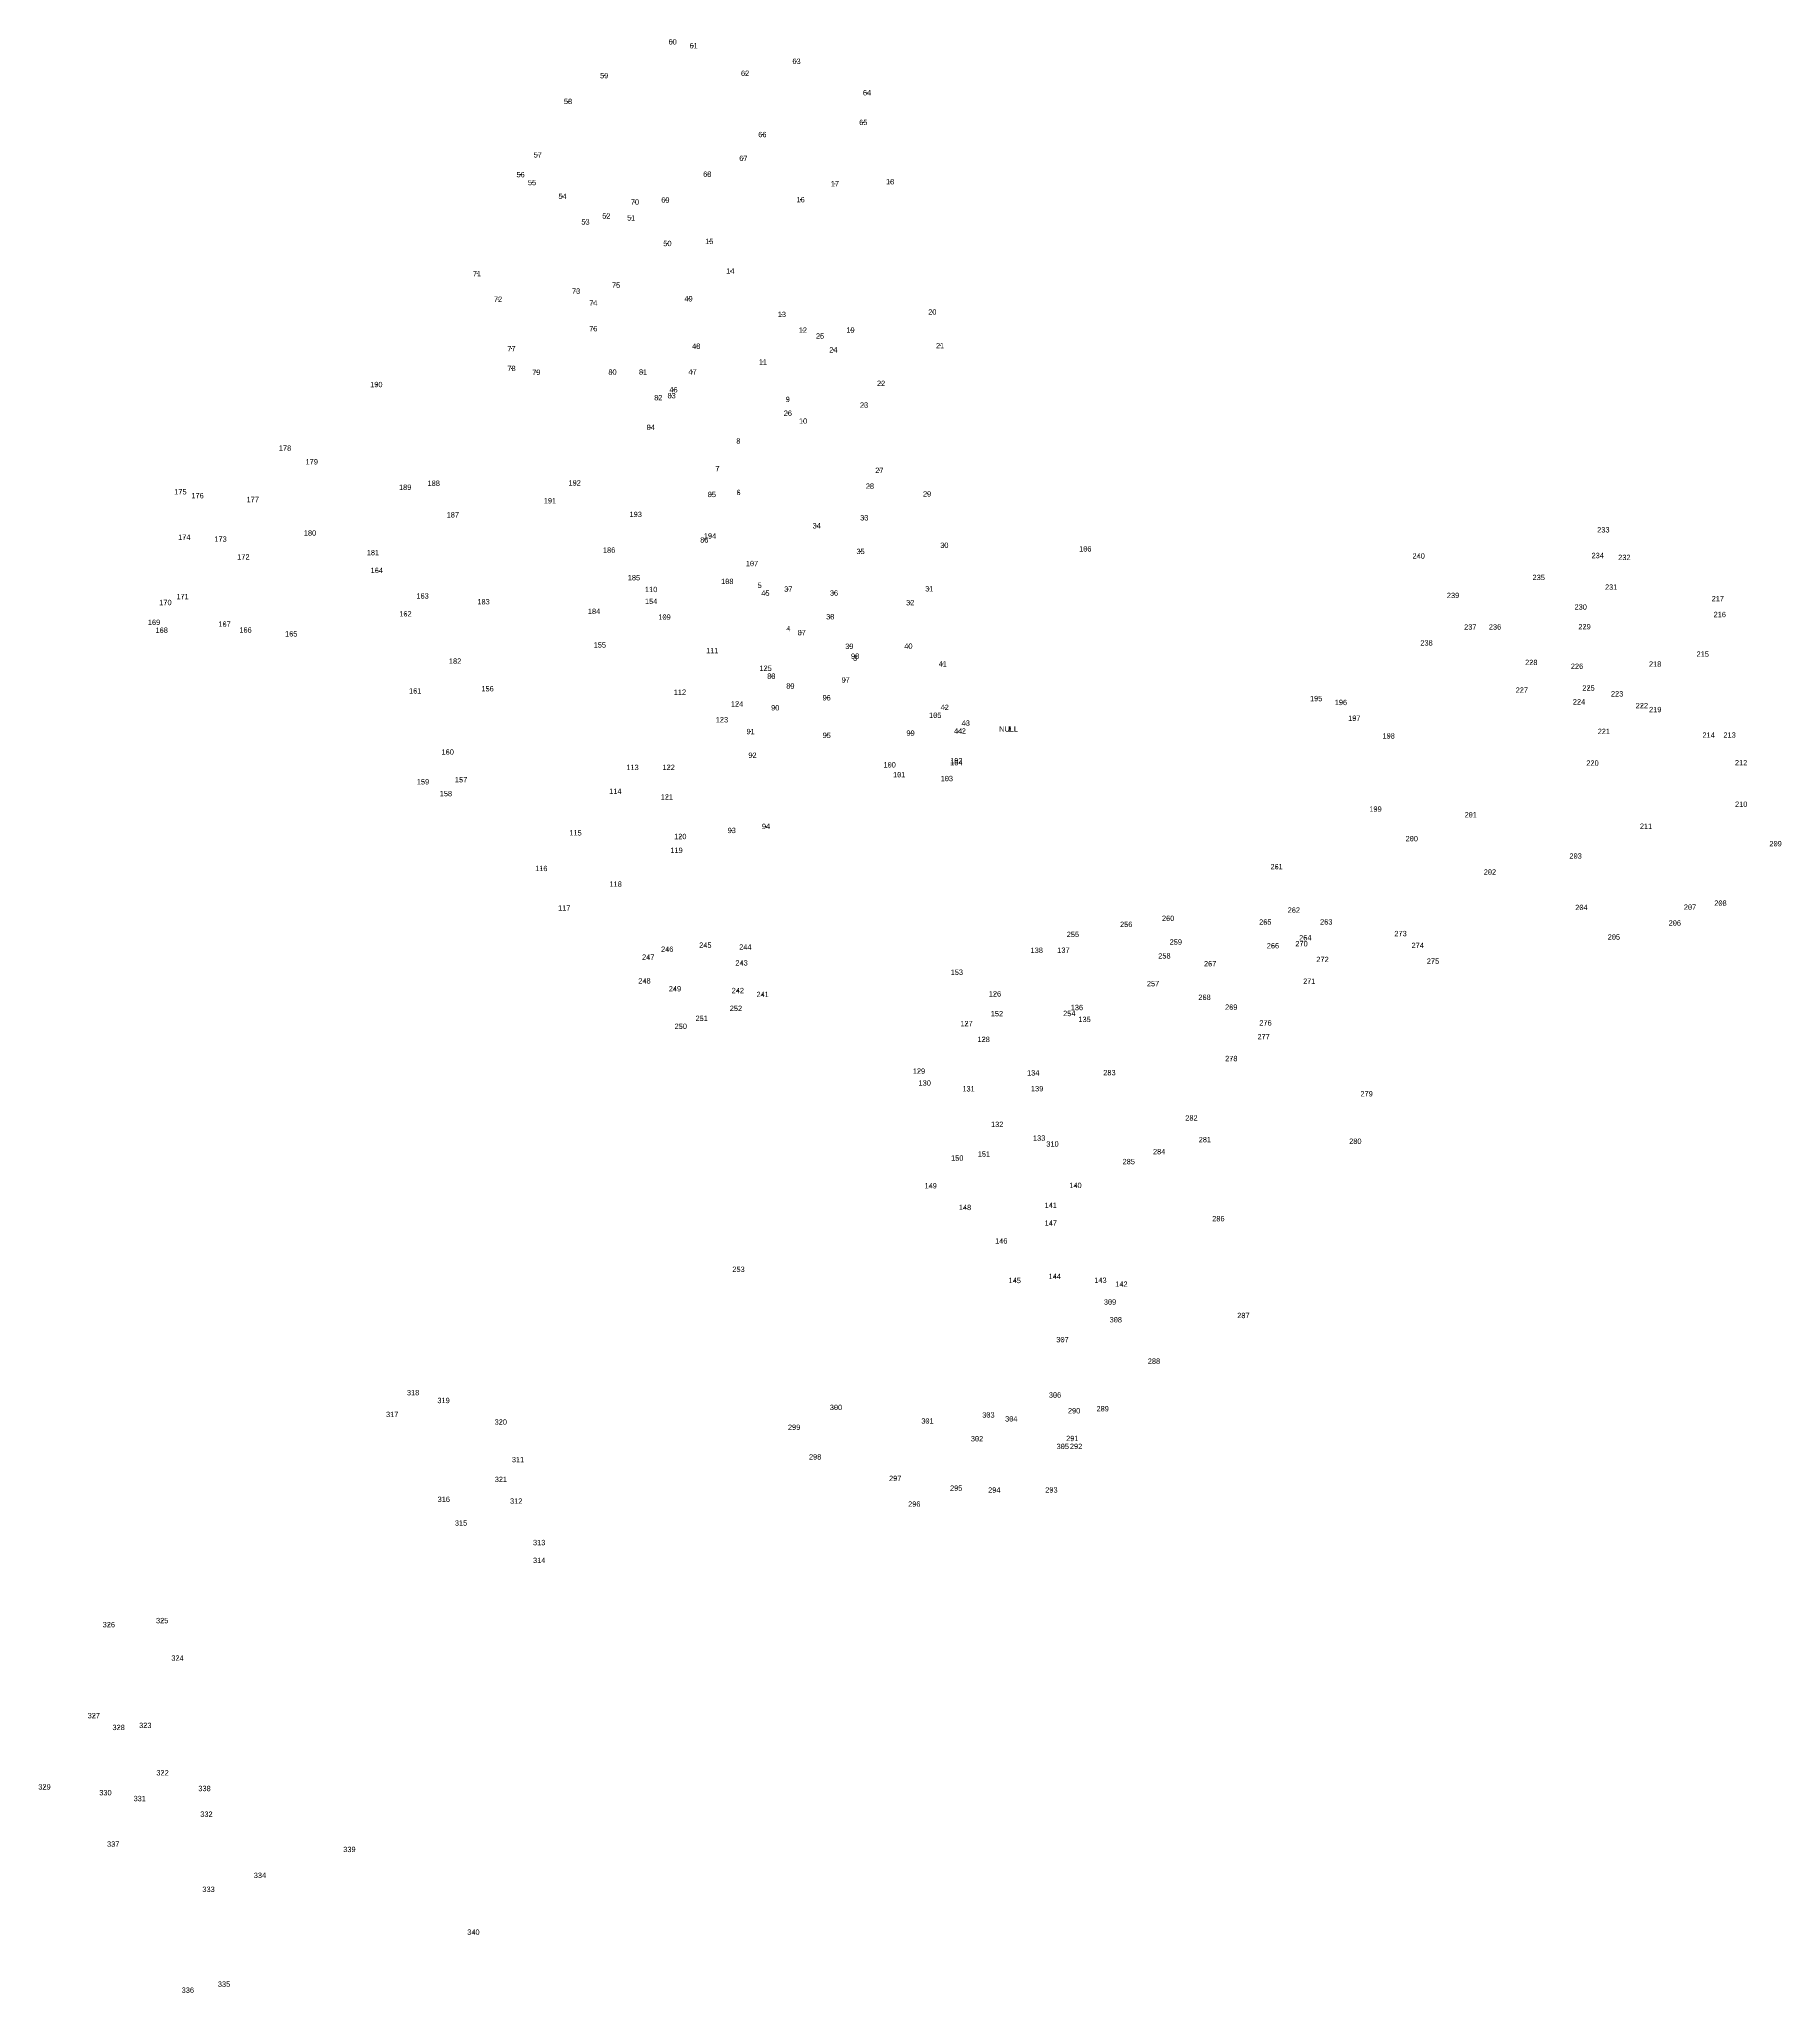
# Model space of a CAD drawing. Header units: metres. Extents: x 551041 to 552667, y 1846820 to 1848643.
import ezdxf
from ezdxf.enums import TextEntityAlignment as Align

# ---------------------------------------------------------------- set-up
doc = ezdxf.new("R2010")
doc.units = ezdxf.units.M
doc.header["$LTSCALE"] = 2
doc.layers.add('10', color=7, linetype='Continuous', lineweight=13)
doc.layers.add('11', color=7, linetype='Continuous', lineweight=13)
doc.layers.add('12', color=7, linetype='Continuous')

msp = doc.modelspace()

# ---------------------------------------------------------------- hatches: boundary and pattern name
at = {"layer": '10'}
msp.add_hatch(color=256, dxfattribs=at).paths.add_polyline_path([(551946.871, 1847999.09, 1), (551946.871, 1847999.24, 1)])

# ---------------------------------------------------------------- linework, layer by layer
for p, q in [((551946.56, 1847999.16), (551946.25, 1847999.16)), ((551946.87, 1847999.48), (551946.87, 1847999.79)), ((551946.87, 1847998.54), (551946.87, 1847998.85)), ((551947.5, 1847999.16), (551947.18, 1847999.16))]:
    msp.add_line(p, q, dxfattribs=at)
for radius in [0.312, 0.075]:
    msp.add_circle((551946.871, 1847999.165), radius, dxfattribs=at)
at = {"layer": '11'}
for p, q in [((551632.8, 1848640.22), (551632.18, 1848640.22)), ((551632.49, 1848639.9), (551632.49, 1848640.53)), ((551652.36, 1848636.58), (551651.74, 1848636.58)), ((551652.05, 1848636.27), (551652.05, 1848636.89)), ((551748.37, 1848622.06), (551747.75, 1848622.06)), ((551748.06, 1848621.74), (551748.06, 1848622.37)), ((551568.9, 1848608.71), (551568.27, 1848608.71)), ((551568.58, 1848608.4), (551568.58, 1848609.02)), ((551700.41, 1848610.87), (551699.79, 1848610.87)), ((551700.1, 1848610.56), (551700.1, 1848611.19)), ((551535.19, 1848584.65), (551534.56, 1848584.65)), ((551534.87, 1848584.34), (551534.87, 1848584.96)), ((551814.21, 1848592.71), (551813.58, 1848592.71)), ((551813.89, 1848592.4), (551813.89, 1848593.02)), ((551810.72, 1848565.03), (551810.09, 1848565.03)), ((551810.41, 1848564.72), (551810.41, 1848565.35)), ((551716.55, 1848553.74), (551715.92, 1848553.74)), ((551716.24, 1848553.43), (551716.24, 1848554.05)), ((551506.87, 1848534.78), (551506.25, 1848534.78)), ((551506.56, 1848534.47), (551506.56, 1848535.1)), ((551698.83, 1848531.56), (551698.2, 1848531.56)), ((551698.52, 1848531.25), (551698.52, 1848531.88)), ((551490.92, 1848516.3), (551490.29, 1848516.3)), ((551490.61, 1848515.99), (551490.61, 1848516.61)), ((551501.6, 1848508.95), (551500.98, 1848508.95)), ((551501.29, 1848508.64), (551501.29, 1848509.26)), ((551665.1, 1848516.73), (551664.47, 1848516.73)), ((551664.78, 1848516.42), (551664.78, 1848517.04)), ((551784.2, 1848507.8), (551783.57, 1848507.8)), ((551783.88, 1848507.48), (551783.88, 1848508.11)), ((551835.74, 1848509.77), (551835.11, 1848509.77)), ((551835.42, 1848509.45), (551835.42, 1848510.08)), ((551530.07, 1848496.11), (551529.44, 1848496.11)), ((551529.76, 1848495.8), (551529.76, 1848496.42)), ((551597.62, 1848490.74), (551597, 1848490.74)), ((551597.31, 1848490.43), (551597.31, 1848491.06)), ((551626.05, 1848492.66), (551625.43, 1848492.66)), ((551625.74, 1848492.34), (551625.74, 1848492.97)), ((551752.24, 1848492.96), (551751.62, 1848492.96)), ((551751.93, 1848492.65), (551751.93, 1848493.28)), ((551551.46, 1848472.18), (551550.83, 1848472.18)), ((551551.14, 1848471.87), (551551.14, 1848472.5)), ((551570.99, 1848477.76), (551570.37, 1848477.76)), ((551570.68, 1848477.45), (551570.68, 1848478.08)), ((551594.1, 1848475.98), (551593.48, 1848475.98)), ((551593.79, 1848475.67), (551593.79, 1848476.29)), ((551667.02, 1848454.02), (551666.4, 1848454.02)), ((551666.71, 1848453.71), (551666.71, 1848454.34)), ((551627.93, 1848452.09), (551627.3, 1848452.09)), ((551627.62, 1848451.77), (551627.62, 1848452.4)), ((551450.26, 1848423.99), (551449.64, 1848423.99)), ((551449.95, 1848423.68), (551449.95, 1848424.3)), ((551686.64, 1848426.41), (551686.02, 1848426.41)), ((551686.33, 1848426.1), (551686.33, 1848426.72)), ((551469.87, 1848400.06), (551469.25, 1848400.06)), ((551469.56, 1848399.75), (551469.56, 1848400.37)), ((551542.72, 1848407.62), (551542.1, 1848407.62)), ((551542.41, 1848407.3), (551542.41, 1848407.93)), ((551580.04, 1848413.24), (551579.41, 1848413.24)), ((551579.72, 1848412.93), (551579.72, 1848413.55)), ((551647.6, 1848400.49), (551646.98, 1848400.49)), ((551647.29, 1848400.18), (551647.29, 1848400.8)), ((551558.75, 1848396.59), (551558.12, 1848396.59)), ((551558.44, 1848396.28), (551558.44, 1848396.9)), ((551734.73, 1848385.95), (551734.1, 1848385.95)), ((551734.42, 1848385.64), (551734.42, 1848386.26)), ((551875.13, 1848388.14), (551874.51, 1848388.14)), ((551874.82, 1848387.83), (551874.82, 1848388.45)), ((551558.81, 1848372.61), (551558.18, 1848372.61)), ((551558.49, 1848372.3), (551558.49, 1848372.92)), ((551754.32, 1848371.24), (551753.69, 1848371.24)), ((551754.01, 1848370.93), (551754.01, 1848371.56)), ((551770.33, 1848365.75), (551769.7, 1848365.75)), ((551770.02, 1848365.44), (551770.02, 1848366.06)), ((551798.75, 1848371.35), (551798.13, 1848371.35)), ((551798.44, 1848371.04), (551798.44, 1848371.66)), ((551482.43, 1848353.98), (551481.8, 1848353.98)), ((551482.11, 1848353.67), (551482.11, 1848354.29)), ((551654.82, 1848356.25), (551654.2, 1848356.25)), ((551654.51, 1848355.94), (551654.51, 1848356.56)), ((551782.8, 1848352.87), (551782.18, 1848352.87)), ((551782.49, 1848352.56), (551782.49, 1848353.18)), ((551882.32, 1848356.8), (551881.7, 1848356.8)), ((551882.01, 1848356.49), (551882.01, 1848357.12)), ((551482.47, 1848335.54), (551481.85, 1848335.54)), ((551482.16, 1848335.23), (551482.16, 1848335.85)), ((551505.58, 1848331.9), (551504.96, 1848331.9)), ((551505.27, 1848331.59), (551505.27, 1848332.22)), ((551576.68, 1848332.08), (551576.05, 1848332.08)), ((551576.36, 1848331.77), (551576.36, 1848332.39)), ((551605.12, 1848332.15), (551604.49, 1848332.15)), ((551604.81, 1848331.84), (551604.81, 1848332.46)), ((551651.33, 1848332.26), (551650.7, 1848332.26)), ((551651.02, 1848331.95), (551651.02, 1848332.57)), ((551717.07, 1848341.64), (551716.44, 1848341.64)), ((551716.75, 1848341.33), (551716.75, 1848341.96)), ((551356.32, 1848320.48), (551355.69, 1848320.48)), ((551356, 1848320.17), (551356, 1848320.79)), ((551619.39, 1848308.21), (551618.77, 1848308.21)), ((551619.08, 1848307.9), (551619.08, 1848308.52)), ((551631.83, 1848310.08), (551631.21, 1848310.08)), ((551631.52, 1848309.77), (551631.52, 1848310.4)), ((551633.6, 1848315.62), (551632.97, 1848315.62)), ((551633.28, 1848315.31), (551633.28, 1848315.93)), ((551740.26, 1848306.66), (551739.63, 1848306.66)), ((551739.94, 1848306.35), (551739.94, 1848306.97)), ((551827.31, 1848321.62), (551826.69, 1848321.62)), ((551827, 1848321.31), (551827, 1848321.94)), ((551740.29, 1848293.75), (551739.66, 1848293.75)), ((551739.98, 1848293.44), (551739.98, 1848294.06)), ((551811.36, 1848301.3), (551810.74, 1848301.3)), ((551811.05, 1848300.99), (551811.05, 1848301.61)), ((551612.35, 1848280.53), (551611.73, 1848280.53)), ((551612.04, 1848280.22), (551612.04, 1848280.84)), ((551754.52, 1848286.4), (551753.9, 1848286.4)), ((551754.21, 1848286.09), (551754.21, 1848286.72)), ((551271.15, 1848261.25), (551270.52, 1848261.25)), ((551270.83, 1848260.94), (551270.83, 1848261.57)), ((551694.14, 1848267.82), (551693.52, 1848267.82)), ((551693.83, 1848267.5), (551693.83, 1848268.13)), ((551296.06, 1848248.4), (551295.44, 1848248.4)), ((551295.75, 1848248.09), (551295.75, 1848248.72)), ((551674.65, 1848241.95), (551674.03, 1848241.95)), ((551674.34, 1848241.64), (551674.34, 1848242.26)), ((551825.73, 1848240.47), (551825.11, 1848240.47)), ((551825.42, 1848240.16), (551825.42, 1848240.78)), ((551173.49, 1848220.44), (551172.87, 1848220.44)), ((551173.18, 1848220.13), (551173.18, 1848220.76)), ((551189.5, 1848216.79), (551188.87, 1848216.79)), ((551189.18, 1848216.48), (551189.18, 1848217.11)), ((551383.21, 1848224.64), (551382.58, 1848224.64)), ((551382.9, 1848224.33), (551382.9, 1848224.95)), ((551409.86, 1848228.39), (551409.23, 1848228.39)), ((551409.55, 1848228.08), (551409.55, 1848228.7)), ((551541.38, 1848228.71), (551540.76, 1848228.71)), ((551541.07, 1848228.4), (551541.07, 1848229.02)), ((551669.38, 1848217.96), (551668.76, 1848217.96)), ((551669.07, 1848217.65), (551669.07, 1848218.27)), ((551694.26, 1848219.86), (551693.63, 1848219.86)), ((551693.94, 1848219.55), (551693.94, 1848220.17)), ((551816.88, 1848225.7), (551816.26, 1848225.7)), ((551816.57, 1848225.38), (551816.57, 1848226.01)), ((551870.22, 1848218.45), (551869.59, 1848218.45)), ((551869.91, 1848218.14), (551869.91, 1848218.76)), ((551241.05, 1848213.23), (551240.42, 1848213.23)), ((551240.74, 1848212.92), (551240.74, 1848213.54)), ((551427.71, 1848198.93), (551427.08, 1848198.93)), ((551427.39, 1848198.61), (551427.39, 1848199.24)), ((551518.32, 1848212.06), (551517.69, 1848212.06)), ((551518.01, 1848211.75), (551518.01, 1848212.37)), ((551598.33, 1848199.34), (551597.71, 1848199.34)), ((551598.02, 1848199.03), (551598.02, 1848199.66)), ((551294.45, 1848182), (551293.82, 1848182)), ((551294.13, 1848181.69), (551294.13, 1848182.32)), ((551667.7, 1848179.22), (551667.07, 1848179.22)), ((551667.38, 1848178.91), (551667.38, 1848179.54)), ((551767.21, 1848188.69), (551766.58, 1848188.69)), ((551766.89, 1848188.38), (551766.89, 1848189)), ((551811.62, 1848196.17), (551811, 1848196.17)), ((551811.31, 1848195.86), (551811.31, 1848196.48)), ((552501.26, 1848184.96), (552500.64, 1848184.96)), ((552500.95, 1848184.65), (552500.95, 1848185.28)), ((551177.15, 1848178.03), (551176.52, 1848178.03)), ((551176.84, 1848177.72), (551176.84, 1848178.34)), ((551210.92, 1848176.27), (551210.3, 1848176.27)), ((551210.61, 1848175.96), (551210.61, 1848176.58)), ((551353.14, 1848163.7), (551352.52, 1848163.7)), ((551352.83, 1848163.39), (551352.83, 1848164.02)), ((551573.53, 1848166.08), (551572.9, 1848166.08)), ((551573.22, 1848165.77), (551573.22, 1848166.4)), ((551662.37, 1848175.52), (551661.75, 1848175.52)), ((551662.06, 1848175.21), (551662.06, 1848175.83)), ((551808.14, 1848164.81), (551807.52, 1848164.81)), ((551807.83, 1848164.5), (551807.83, 1848165.12)), ((551886.33, 1848170.54), (551885.71, 1848170.54)), ((551886.02, 1848170.23), (551886.02, 1848170.85)), ((552017.87, 1848167.17), (552017.24, 1848167.17)), ((552017.55, 1848166.86), (552017.55, 1848167.48)), ((552328.61, 1848160.25), (552328.61, 1848160.87)), ((552495.99, 1848160.98), (552495.36, 1848160.98)), ((552495.68, 1848160.66), (552495.68, 1848161.29)), ((551232.29, 1848159.72), (551231.67, 1848159.72)), ((551231.98, 1848159.41), (551231.98, 1848160.04)), ((551356.74, 1848147.11), (551356.11, 1848147.11)), ((551356.43, 1848146.8), (551356.43, 1848147.42)), ((551706.86, 1848153.5), (551706.24, 1848153.5)), ((551706.55, 1848153.19), (551706.55, 1848153.81)), ((552328.92, 1848160.56), (552328.29, 1848160.56)), ((552520.88, 1848159.19), (552520.25, 1848159.19)), ((552520.56, 1848158.88), (552520.56, 1848159.5)), ((551596.7, 1848140.32), (551596.07, 1848140.32)), ((551596.38, 1848140.01), (551596.38, 1848140.63)), ((551612.72, 1848129.29), (551612.1, 1848129.29)), ((551612.41, 1848128.98), (551612.41, 1848129.6)), ((551683.8, 1848136.84), (551683.17, 1848136.84)), ((551683.48, 1848136.53), (551683.48, 1848137.16)), ((551714.02, 1848133.23), (551713.4, 1848133.23)), ((551713.71, 1848132.92), (551713.71, 1848133.54)), ((551719.37, 1848125.86), (551718.74, 1848125.86)), ((551719.06, 1848125.55), (551719.06, 1848126.18)), ((551740.69, 1848129.6), (551740.06, 1848129.6)), ((551740.38, 1848129.29), (551740.38, 1848129.92)), ((551783.35, 1848126.02), (551782.73, 1848126.02)), ((551783.04, 1848125.71), (551783.04, 1848126.33)), ((551872.21, 1848129.93), (551871.59, 1848129.93)), ((551871.9, 1848129.62), (551871.9, 1848130.24)), ((552440.94, 1848140.55), (552440.32, 1848140.55)), ((552440.63, 1848140.24), (552440.63, 1848140.86)), ((552508.5, 1848131.5), (552507.88, 1848131.5)), ((552508.19, 1848131.18), (552508.19, 1848131.81)), ((551159.52, 1848117.13), (551158.9, 1848117.13)), ((551159.21, 1848116.82), (551159.21, 1848117.44)), ((551175.51, 1848122.7), (551174.88, 1848122.7)), ((551175.19, 1848122.39), (551175.19, 1848123.01)), ((551383.5, 1848106.6), (551382.87, 1848106.6)), ((551383.18, 1848106.29), (551383.18, 1848106.91)), ((551399.45, 1848123.24), (551398.83, 1848123.24)), ((551399.14, 1848122.93), (551399.14, 1848123.55)), ((551456.34, 1848117.85), (551455.72, 1848117.85)), ((551456.03, 1848117.54), (551456.03, 1848118.16)), ((551559.45, 1848108.88), (551558.82, 1848108.88)), ((551559.14, 1848108.57), (551559.14, 1848109.19)), ((551612.75, 1848118.23), (551612.12, 1848118.23)), ((551612.43, 1848117.92), (551612.43, 1848118.54)), ((551854.47, 1848116.98), (551853.85, 1848116.98)), ((551854.16, 1848116.66), (551854.16, 1848117.29)), ((552361, 1848123.75), (552360.38, 1848123.75)), ((552360.69, 1848123.44), (552360.69, 1848124.06)), ((552480.11, 1848112.98), (552479.49, 1848112.98)), ((552479.8, 1848112.67), (552479.8, 1848113.3)), ((552608.06, 1848120.68), (552607.44, 1848120.68)), ((552607.75, 1848120.37), (552607.75, 1848120.99)), ((552609.56, 1848105.62), (552609.56, 1848106.24)), ((551148.9, 1848098.66), (551148.28, 1848098.66)), ((551148.59, 1848098.35), (551148.59, 1848098.97)), ((551156.03, 1848091.3), (551155.41, 1848091.3)), ((551155.72, 1848090.99), (551155.72, 1848091.61)), ((551214.67, 1848096.97), (551214.05, 1848096.97)), ((551214.36, 1848096.66), (551214.36, 1848097.29)), ((551234.23, 1848091.49), (551233.61, 1848091.49)), ((551233.92, 1848091.18), (551233.92, 1848091.8)), ((551276.59, 1848087.59), (551276.59, 1848088.21)), ((551625.22, 1848103.5), (551624.6, 1848103.5)), ((551624.91, 1848103.19), (551624.91, 1848103.82)), ((551740.78, 1848092.72), (551740.15, 1848092.72)), ((551740.47, 1848092.41), (551740.47, 1848093.03)), ((551753.23, 1848089.06), (551752.61, 1848089.06)), ((551752.92, 1848088.75), (551752.92, 1848089.37)), ((551779.85, 1848103.88), (551779.23, 1848103.88)), ((551779.54, 1848103.57), (551779.54, 1848104.19)), ((552377.07, 1848094.28), (552376.45, 1848094.28)), ((552376.76, 1848093.97), (552376.76, 1848094.6)), ((552400.18, 1848094.34), (552399.55, 1848094.34)), ((552399.86, 1848094.03), (552399.86, 1848094.65)), ((552483.71, 1848094.55), (552483.09, 1848094.55)), ((552483.4, 1848094.24), (552483.4, 1848094.86)), ((552609.88, 1848105.93), (552609.25, 1848105.93)), ((551276.9, 1848087.9), (551276.28, 1848087.9)), ((551564.86, 1848077.54), (551564.23, 1848077.54)), ((551564.55, 1848077.22), (551564.55, 1848077.85)), ((551669.73, 1848072.26), (551669.11, 1848072.26)), ((551669.42, 1848071.95), (551669.42, 1848072.57)), ((551797.69, 1848076.26), (551797.07, 1848076.26)), ((551797.38, 1848075.95), (551797.38, 1848076.57)), ((551852.79, 1848076.4), (551852.17, 1848076.4)), ((551852.48, 1848076.08), (551852.48, 1848076.71)), ((552336.23, 1848079.43), (552335.6, 1848079.43)), ((552335.92, 1848079.12), (552335.92, 1848079.74)), ((551429.81, 1848062.45), (551429.19, 1848062.45)), ((551429.5, 1848062.14), (551429.5, 1848062.76)), ((551719.54, 1848055.78), (551718.92, 1848055.78)), ((551719.23, 1848055.47), (551719.23, 1848056.09)), ((551803.05, 1848067.05), (551802.43, 1848067.05)), ((551803.06, 1848065.21), (551802.43, 1848065.21)), ((551802.74, 1848066.74), (551802.74, 1848067.36)), ((551802.74, 1848064.9), (551802.74, 1848065.52)), ((551884.83, 1848059.88), (551884.2, 1848059.88)), ((551884.52, 1848059.56), (551884.52, 1848060.19)), ((552434.03, 1848061.23), (552433.4, 1848061.23)), ((552433.72, 1848060.92), (552433.72, 1848061.54)), ((552476.69, 1848057.65), (552476.07, 1848057.65)), ((552476.38, 1848057.33), (552476.38, 1848057.96)), ((552549.56, 1848059.67), (552548.94, 1848059.67)), ((552549.25, 1848059.36), (552549.25, 1848059.98)), ((552593.97, 1848069), (552593.35, 1848069)), ((552593.66, 1848068.69), (552593.66, 1848069.31)), ((551392.56, 1848034.7), (551391.93, 1848034.7)), ((551392.24, 1848034.38), (551392.24, 1848035.01)), ((551460.09, 1848036.71), (551459.47, 1848036.71)), ((551459.78, 1848036.4), (551459.78, 1848037.02)), ((551639.61, 1848033.45), (551638.99, 1848033.45)), ((551639.3, 1848033.14), (551639.3, 1848033.77)), ((551724.89, 1848048.42), (551724.27, 1848048.42)), ((551724.58, 1848048.1), (551724.58, 1848048.73)), ((551742.69, 1848039.24), (551742.06, 1848039.24)), ((551742.38, 1848038.93), (551742.38, 1848039.55)), ((551794.22, 1848044.9), (551793.59, 1848044.9)), ((551793.91, 1848044.58), (551793.91, 1848045.21)), ((552425.21, 1848035.38), (552424.58, 1848035.38)), ((552424.89, 1848035.07), (552424.89, 1848035.7)), ((552487.41, 1848037.38), (552486.78, 1848037.38)), ((552487.1, 1848037.07), (552487.1, 1848037.7)), ((551692.96, 1848022.52), (551692.34, 1848022.52)), ((551692.65, 1848022.21), (551692.65, 1848022.83)), ((551728.52, 1848018.92), (551727.9, 1848018.92)), ((551728.21, 1848018.6), (551728.21, 1848019.23)), ((551776.48, 1848028.25), (551775.86, 1848028.25)), ((551776.17, 1848027.94), (551776.17, 1848028.57)), ((551886.7, 1848019.3), (551886.08, 1848019.3)), ((551886.39, 1848018.99), (551886.39, 1848019.62)), ((552233.27, 1848027.53), (552232.64, 1848027.53)), ((552232.96, 1848027.22), (552232.96, 1848027.85)), ((552256.38, 1848023.9), (552255.76, 1848023.9)), ((552256.07, 1848023.59), (552256.07, 1848024.21)), ((552478.55, 1848024.45), (552477.93, 1848024.45)), ((552478.24, 1848024.14), (552478.24, 1848024.76)), ((552514.08, 1848031.92), (552513.46, 1848031.92)), ((552513.77, 1848031.61), (552513.77, 1848032.23)), ((552537.22, 1848020.91), (552536.59, 1848020.91)), ((552536.9, 1848020.6), (552536.9, 1848021.22)), ((552549.67, 1848017.25), (552549.04, 1848017.25)), ((552549.35, 1848016.94), (552549.35, 1848017.56)), ((551678.78, 1848007.73), (551678.16, 1848007.73)), ((551678.47, 1848007.42), (551678.47, 1848008.04)), ((551705.16, 1847996.42), (551705.16, 1847997.04)), ((551877.84, 1848011.91), (551877.21, 1848011.91)), ((551877.52, 1848011.59), (551877.52, 1848012.22)), ((551899.2, 1847997.2), (551898.57, 1847997.2)), ((551898.89, 1847996.89), (551898.89, 1847997.52)), ((551904.53, 1847997.22), (551903.91, 1847997.22)), ((551904.22, 1847996.9), (551904.22, 1847997.53)), ((551906.29, 1848004.6), (551905.67, 1848004.6)), ((551905.98, 1848004.29), (551905.98, 1848004.91)), ((551947.18, 1847999.16), (551946.56, 1847999.16)), ((551946.87, 1847998.85), (551946.87, 1847999.48)), ((552268.86, 1848009.18), (552268.24, 1848009.18)), ((552268.55, 1848008.87), (552268.55, 1848009.49)), ((552501.73, 1847996.84), (552501.1, 1847996.84)), ((552501.42, 1847996.53), (552501.42, 1847997.16)), ((551705.47, 1847996.73), (551704.84, 1847996.73)), ((551776.57, 1847993.21), (551775.95, 1847993.21)), ((551776.26, 1847992.9), (551776.26, 1847993.52)), ((551854.77, 1847995.25), (551854.15, 1847995.25)), ((551854.46, 1847994.94), (551854.46, 1847995.56)), ((552300.9, 1847992.66), (552300.27, 1847992.66)), ((552300.58, 1847992.35), (552300.58, 1847992.97)), ((552599.49, 1847993.4), (552598.87, 1847993.4)), ((552599.18, 1847993.09), (552599.18, 1847993.71)), ((552619.04, 1847993.45), (552618.42, 1847993.45)), ((552618.73, 1847993.14), (552618.73, 1847993.76)), ((551422.91, 1847977.6), (551422.29, 1847977.6)), ((551422.6, 1847977.28), (551422.6, 1847977.91)), ((551595.35, 1847963.26), (551594.72, 1847963.26)), ((551595.04, 1847962.95), (551595.04, 1847963.58)), ((551629.12, 1847963.34), (551628.5, 1847963.34)), ((551628.81, 1847963.03), (551628.81, 1847963.66)), ((551707.3, 1847974.6), (551706.67, 1847974.6)), ((551706.99, 1847974.29), (551706.99, 1847974.91)), ((551835.29, 1847965.69), (551834.67, 1847965.69)), ((551834.98, 1847965.38), (551834.98, 1847966.01)), ((551897.49, 1847969.53), (551896.86, 1847969.53)), ((551897.49, 1847967.69), (551896.87, 1847967.69)), ((551897.18, 1847969.22), (551897.18, 1847969.85)), ((551897.18, 1847967.38), (551897.18, 1847968)), ((552491.14, 1847967.31), (552490.51, 1847967.31)), ((552490.82, 1847967), (552490.82, 1847967.62)), ((552629.77, 1847967.65), (552629.15, 1847967.65)), ((552629.46, 1847967.34), (552629.46, 1847967.96)), ((551399.87, 1847949.88), (551399.25, 1847949.88)), ((551399.56, 1847949.56), (551399.56, 1847950.19)), ((551435.41, 1847951.81), (551434.79, 1847951.81)), ((551435.1, 1847951.5), (551435.1, 1847952.12)), ((551844.2, 1847956.49), (551843.58, 1847956.49)), ((551843.89, 1847956.18), (551843.89, 1847956.81)), ((551888.64, 1847952.91), (551888.02, 1847952.91)), ((551888.33, 1847952.6), (551888.33, 1847953.23)), ((551421.23, 1847938.86), (551420.6, 1847938.86)), ((551420.91, 1847938.55), (551420.91, 1847939.18)), ((551579.41, 1847941.09), (551578.79, 1847941.09)), ((551579.1, 1847940.78), (551579.1, 1847941.4)), ((551627.41, 1847935.68), (551626.79, 1847935.68)), ((551627.1, 1847935.36), (551627.1, 1847935.99)), ((552288.62, 1847924.39), (552288, 1847924.39)), ((552288.31, 1847924.08), (552288.31, 1847924.7)), ((552629.87, 1847928.92), (552629.24, 1847928.92)), ((552629.55, 1847928.61), (552629.55, 1847929.23)), ((551719.9, 1847908.24), (551719.28, 1847908.24)), ((551719.59, 1847907.93), (551719.59, 1847908.55)), ((552377.5, 1847919.07), (552376.88, 1847919.07)), ((552377.19, 1847918.76), (552377.19, 1847919.39)), ((552541.05, 1847908.42), (552540.43, 1847908.42)), ((552540.74, 1847908.1), (552540.74, 1847908.73)), ((551542.18, 1847902.27), (551541.55, 1847902.27)), ((551541.87, 1847901.96), (551541.87, 1847902.58)), ((551639.94, 1847898.82), (551639.32, 1847898.82)), ((551639.63, 1847898.51), (551639.63, 1847899.13)), ((551687.92, 1847904.47), (551687.29, 1847904.47)), ((551687.61, 1847904.16), (551687.61, 1847904.78)), ((552322.46, 1847896.81), (552321.84, 1847896.81)), ((552322.15, 1847896.5), (552322.15, 1847897.12)), ((552661.95, 1847892.12), (552661.33, 1847892.12)), ((552661.64, 1847891.8), (552661.64, 1847892.43)), ((551509.95, 1847868.68), (551509.95, 1847869.31)), ((551636.42, 1847885.9), (551635.79, 1847885.9)), ((551636.11, 1847885.59), (551636.11, 1847886.21)), ((552196.33, 1847870.68), (552195.71, 1847870.68)), ((552196.02, 1847870.36), (552196.02, 1847870.99)), ((552475.35, 1847880.59), (552474.73, 1847880.59)), ((552475.04, 1847880.28), (552475.04, 1847880.9)), ((551510.27, 1847869), (551509.64, 1847869)), ((551579.62, 1847854.41), (551579, 1847854.41)), ((551579.31, 1847854.1), (551579.31, 1847854.72)), ((552395.41, 1847865.64), (552394.78, 1847865.64)), ((552395.1, 1847865.32), (552395.1, 1847865.95)), ((552480.49, 1847832.34), (552480.49, 1847832.96)), ((552582.12, 1847832.9), (552581.49, 1847832.9)), ((552581.81, 1847832.59), (552581.81, 1847833.21)), ((552610.55, 1847836.66), (552609.92, 1847836.66)), ((552610.23, 1847836.35), (552610.23, 1847836.97)), ((551531.69, 1847832.16), (551531.06, 1847832.16)), ((551531.37, 1847831.85), (551531.37, 1847832.47)), ((552056.05, 1847816.85), (552055.42, 1847816.85)), ((552055.74, 1847816.54), (552055.74, 1847817.16)), ((552095.14, 1847822.48), (552094.52, 1847822.48)), ((552094.83, 1847822.16), (552094.83, 1847822.79)), ((552185.8, 1847819.01), (552185.17, 1847819.01)), ((552185.48, 1847818.7), (552185.48, 1847819.32)), ((552212.43, 1847830.14), (552211.8, 1847830.14)), ((552212.12, 1847829.83), (552212.12, 1847830.45)), ((552242.67, 1847819.15), (552242.05, 1847819.15)), ((552242.36, 1847818.84), (552242.36, 1847819.46)), ((552480.8, 1847832.65), (552480.18, 1847832.65)), ((552567.94, 1847818.11), (552567.31, 1847818.11)), ((552567.62, 1847817.8), (552567.62, 1847818.42)), ((551663.3, 1847797.44), (551662.67, 1847797.44)), ((551662.98, 1847797.13), (551662.98, 1847797.75)), ((552006.31, 1847807.5), (552005.68, 1847807.5)), ((552005.99, 1847807.19), (552005.99, 1847807.81)), ((552102.3, 1847800.36), (552101.68, 1847800.36)), ((552101.99, 1847800.05), (552101.99, 1847800.67)), ((552192.96, 1847796.9), (552192.34, 1847796.9)), ((552192.65, 1847796.58), (552192.65, 1847797.21)), ((552219.62, 1847798.8), (552218.99, 1847798.8)), ((552219.3, 1847798.49), (552219.3, 1847799.12)), ((552223.16, 1847804.35), (552222.53, 1847804.35)), ((552222.84, 1847804.04), (552222.84, 1847804.66)), ((552312.02, 1847808.25), (552311.39, 1847808.25)), ((552311.7, 1847807.94), (552311.7, 1847808.57)), ((552328.04, 1847797.23), (552327.42, 1847797.23)), ((552327.73, 1847796.92), (552327.73, 1847797.54)), ((552511.09, 1847805.06), (552510.47, 1847805.06)), ((552510.78, 1847804.75), (552510.78, 1847805.37)), ((551610, 1847786.24), (551609.38, 1847786.24)), ((551609.69, 1847785.93), (551609.69, 1847786.56)), ((551627.76, 1847793.66), (551627.13, 1847793.66)), ((551627.44, 1847793.35), (551627.44, 1847793.98)), ((551697.11, 1847780.93), (551696.48, 1847780.93)), ((551696.79, 1847780.61), (551696.79, 1847781.24)), ((551700.62, 1847795.69), (551700, 1847795.69)), ((551700.31, 1847795.38), (551700.31, 1847796)), ((551972.57, 1847792.66), (551971.95, 1847792.66)), ((551972.26, 1847792.35), (551972.26, 1847792.97)), ((551997.45, 1847792.72), (551996.83, 1847792.72)), ((551997.14, 1847792.41), (551997.14, 1847793.04)), ((552091.67, 1847787.42), (552091.05, 1847787.42)), ((552091.36, 1847787.11), (552091.36, 1847787.74)), ((552134.35, 1847780.15), (552133.72, 1847780.15)), ((552134.04, 1847779.84), (552134.04, 1847780.46)), ((552239.2, 1847784.1), (552238.58, 1847784.1)), ((552238.89, 1847783.79), (552238.89, 1847784.41)), ((552342.3, 1847782.51), (552341.67, 1847782.51)), ((552341.98, 1847782.2), (552341.98, 1847782.82)), ((551606.5, 1847764.1), (551605.88, 1847764.1)), ((551606.19, 1847763.79), (551606.19, 1847764.42)), ((551897.97, 1847772.19), (551897.35, 1847772.19)), ((551897.66, 1847771.88), (551897.66, 1847772.51)), ((552081.07, 1847761.58), (552080.45, 1847761.58)), ((552080.76, 1847761.27), (552080.76, 1847761.89)), ((552226.81, 1847763.78), (552226.19, 1847763.78)), ((552226.5, 1847763.47), (552226.5, 1847764.09)), ((551634.96, 1847756.8), (551634.33, 1847756.8)), ((551634.64, 1847756.48), (551634.64, 1847757.11)), ((551693.61, 1847755.1), (551692.99, 1847755.1)), ((551693.3, 1847754.79), (551693.3, 1847755.41)), ((551716.73, 1847751.46), (551716.1, 1847751.46)), ((551716.42, 1847751.15), (551716.42, 1847751.78)), ((551933.57, 1847751.99), (551932.95, 1847751.99)), ((551933.26, 1847751.68), (551933.26, 1847752.3)), ((552129.09, 1847748.79), (552128.47, 1847748.79)), ((552128.78, 1847748.47), (552128.78, 1847749.1)), ((551659.91, 1847729.19), (551659.28, 1847729.19)), ((551659.59, 1847728.88), (551659.59, 1847729.5)), ((551691.88, 1847738.49), (551691.25, 1847738.49)), ((551691.56, 1847738.18), (551691.56, 1847738.81)), ((551906.98, 1847724.26), (551906.35, 1847724.26)), ((551906.67, 1847723.95), (551906.67, 1847724.58)), ((551935.39, 1847733.55), (551934.77, 1847733.55)), ((551935.08, 1847733.24), (551935.08, 1847733.87)), ((552002.93, 1847733.72), (552002.31, 1847733.72)), ((552002.62, 1847733.41), (552002.62, 1847734.03)), ((552010.03, 1847739.27), (552009.41, 1847739.27)), ((552009.72, 1847738.96), (552009.72, 1847739.58)), ((552017.17, 1847728.22), (552016.54, 1847728.22)), ((552016.85, 1847727.91), (552016.85, 1847728.53)), ((552154, 1847739.63), (552153.37, 1847739.63)), ((552153.69, 1847739.31), (552153.69, 1847739.94)), ((552186.03, 1847724.95), (552185.4, 1847724.95)), ((552185.71, 1847724.64), (552185.71, 1847725.26)), ((551640.37, 1847721.77), (551639.75, 1847721.77)), ((551640.06, 1847721.46), (551640.06, 1847722.08)), ((551923.01, 1847709.55), (551922.39, 1847709.55)), ((551922.7, 1847709.24), (551922.7, 1847709.86)), ((552184.28, 1847712.04), (552183.66, 1847712.04)), ((552183.97, 1847711.72), (552183.97, 1847712.35)), ((552154.12, 1847691.67), (552153.49, 1847691.67)), ((552153.8, 1847691.36), (552153.8, 1847691.99)), ((551862.65, 1847679.89), (551862.03, 1847679.89)), ((551862.34, 1847679.58), (551862.34, 1847680.2)), ((551868.01, 1847668.84), (551867.39, 1847668.84)), ((551867.7, 1847668.53), (551867.7, 1847669.15)), ((551969.3, 1847678.31), (551968.67, 1847678.31)), ((551968.99, 1847678), (551968.99, 1847678.62)), ((552040.39, 1847678.48), (552039.77, 1847678.48)), ((552040.08, 1847678.17), (552040.08, 1847678.79)), ((551908.9, 1847663.41), (551908.28, 1847663.41)), ((551908.59, 1847663.09), (551908.59, 1847663.72)), ((551972.89, 1847663.56), (551972.27, 1847663.56)), ((551972.58, 1847663.25), (551972.58, 1847663.87)), ((552280.39, 1847658.79), (552279.77, 1847658.79)), ((552280.08, 1847658.47), (552280.08, 1847659.1)), ((552116.93, 1847636.25), (552116.3, 1847636.25)), ((552116.61, 1847635.94), (552116.61, 1847636.56)), ((551935.65, 1847630.27), (551935.02, 1847630.27)), ((551935.33, 1847629.96), (551935.33, 1847630.58)), ((551974.78, 1847617.46), (551974.16, 1847617.46)), ((551974.47, 1847617.15), (551974.47, 1847617.77)), ((552129.42, 1847616), (552128.79, 1847616)), ((552129.1, 1847615.68), (552129.1, 1847616.31)), ((552269.84, 1847614.5), (552269.21, 1847614.5)), ((552269.52, 1847614.18), (552269.52, 1847614.81)), ((551898.4, 1847598.83), (551897.77, 1847598.83)), ((551898.08, 1847598.52), (551898.08, 1847599.14)), ((551923.27, 1847602.58), (551922.65, 1847602.58)), ((551922.96, 1847602.27), (551922.96, 1847602.89)), ((551987.24, 1847611.96), (551986.61, 1847611.96)), ((551986.92, 1847611.64), (551986.92, 1847612.27)), ((552058.06, 1847595.22), (552058.06, 1847595.85)), ((552086.79, 1847604.83), (552086.16, 1847604.83)), ((552086.48, 1847604.51), (552086.48, 1847605.14)), ((552058.37, 1847595.53), (552057.75, 1847595.53)), ((551873.58, 1847572.95), (551872.95, 1847572.95)), ((551873.26, 1847572.64), (551873.26, 1847573.26)), ((552008.66, 1847573.28), (552008.03, 1847573.28)), ((552008.35, 1847572.97), (552008.35, 1847573.59)), ((551905.62, 1847552.74), (551905, 1847552.74)), ((551905.31, 1847552.43), (551905.31, 1847553.05)), ((551985.6, 1847554.78), (551984.97, 1847554.78)), ((551985.29, 1847554.47), (551985.29, 1847555.09)), ((552142.04, 1847542.25), (552141.42, 1847542.25)), ((552141.73, 1847541.94), (552141.73, 1847542.57)), ((551985.64, 1847538.18), (551985.01, 1847538.18)), ((551985.33, 1847537.87), (551985.33, 1847538.49)), ((551939.47, 1847521.47), (551938.84, 1847521.47)), ((551939.16, 1847521.16), (551939.16, 1847521.78)), ((551694.25, 1847495.05), (551693.62, 1847495.05)), ((551693.94, 1847494.74), (551693.94, 1847495.36)), ((551989.32, 1847488.39), (551988.69, 1847488.39)), ((551989.01, 1847488.08), (551989.01, 1847488.7)), ((551952, 1847484.61), (551951.38, 1847484.61)), ((551951.69, 1847484.3), (551951.69, 1847484.92)), ((552031.98, 1847484.81), (552031.36, 1847484.81)), ((552031.67, 1847484.5), (552031.67, 1847485.12)), ((552051.54, 1847481.17), (552050.92, 1847481.17)), ((552051.23, 1847480.86), (552051.23, 1847481.48)), ((552040.92, 1847464.54), (552040.3, 1847464.54)), ((552040.61, 1847464.23), (552040.61, 1847464.86)), ((552165.37, 1847451.94), (552164.75, 1847451.94)), ((552165.06, 1847451.63), (552165.06, 1847452.25)), ((552046.29, 1847447.96), (552045.67, 1847447.96)), ((552045.98, 1847447.65), (552045.98, 1847448.27)), ((551996.57, 1847429.4), (551995.95, 1847429.4)), ((551996.26, 1847429.08), (551996.26, 1847429.71)), ((552081.94, 1847409.32), (552081.31, 1847409.32)), ((552081.62, 1847409), (552081.62, 1847409.63)), ((551390.59, 1847379.96), (551389.97, 1847379.96)), ((551390.28, 1847379.65), (551390.28, 1847380.28)), ((551989.59, 1847377.74), (551988.96, 1847377.74)), ((551989.28, 1847377.42), (551989.28, 1847378.05)), ((551371.09, 1847359.63), (551370.46, 1847359.63)), ((551370.78, 1847359.32), (551370.78, 1847359.94)), ((551419.05, 1847372.65), (551418.42, 1847372.65)), ((551418.74, 1847372.34), (551418.74, 1847372.97)), ((551785.21, 1847366.17), (551784.59, 1847366.17)), ((551784.9, 1847365.86), (551784.9, 1847366.48)), ((551927.42, 1847359.14), (551926.8, 1847359.14)), ((551927.11, 1847358.83), (551927.11, 1847359.45)), ((552007.4, 1847363.03), (552006.78, 1847363.03)), ((552007.09, 1847362.71), (552007.09, 1847363.34)), ((552034.06, 1847364.94), (552033.43, 1847364.94)), ((552033.74, 1847364.62), (552033.74, 1847365.25)), ((551472.42, 1847352.5), (551471.79, 1847352.5)), ((551472.11, 1847352.18), (551472.11, 1847352.81)), ((551746.15, 1847347.63), (551745.53, 1847347.63)), ((551745.84, 1847347.32), (551745.84, 1847347.94)), ((551870.56, 1847353.47), (551869.94, 1847353.47)), ((551870.25, 1847353.16), (551870.25, 1847353.78)), ((551948.76, 1847355.5), (551948.14, 1847355.5)), ((551948.45, 1847355.19), (551948.45, 1847355.82)), ((551916.81, 1847336.98), (551916.19, 1847336.98)), ((551916.5, 1847336.67), (551916.5, 1847337.29)), ((551996.82, 1847329.8), (551996.19, 1847329.8)), ((551996.5, 1847329.49), (551996.5, 1847330.11)), ((552005.68, 1847337.2), (552005.06, 1847337.2)), ((552005.37, 1847336.89), (552005.37, 1847337.51)), ((552009.26, 1847329.83), (552008.63, 1847329.83)), ((552008.94, 1847329.52), (552008.94, 1847330.14)), ((551488.5, 1847317.49), (551487.88, 1847317.49)), ((551488.19, 1847317.18), (551488.19, 1847317.8)), ((551765.77, 1847320.01), (551765.15, 1847320.01)), ((551765.46, 1847319.7), (551765.46, 1847320.33)), ((551472.55, 1847299.01), (551471.92, 1847299.01)), ((551472.24, 1847298.7), (551472.24, 1847299.32)), ((551840.48, 1847299.91), (551839.85, 1847299.91)), ((551840.16, 1847299.6), (551840.16, 1847300.22)), ((551897.38, 1847290.82), (551896.75, 1847290.82)), ((551897.06, 1847290.51), (551897.06, 1847291.14)), ((551932.93, 1847289.07), (551932.3, 1847289.07)), ((551932.62, 1847288.76), (551932.62, 1847289.38)), ((551986.25, 1847289.2), (551985.63, 1847289.2)), ((551985.94, 1847288.89), (551985.94, 1847289.51)), ((551419.27, 1847280.44), (551418.65, 1847280.44)), ((551418.96, 1847280.13), (551418.96, 1847280.75)), ((551486.82, 1847278.76), (551486.19, 1847278.76)), ((551486.51, 1847278.45), (551486.51, 1847279.07)), ((551858.31, 1847275.98), (551857.68, 1847275.98)), ((551858, 1847275.66), (551858, 1847276.29)), ((551435.32, 1847258.35), (551434.7, 1847258.35)), ((551435.01, 1847258.03), (551435.01, 1847258.66)), ((551508.24, 1847240.08), (551507.62, 1847240.08)), ((551507.93, 1847239.77), (551507.93, 1847240.39)), ((551508.28, 1847223.48), (551507.66, 1847223.48)), ((551507.97, 1847223.17), (551507.97, 1847223.79)), ((551106.72, 1847163.49), (551106.1, 1847163.49)), ((551106.41, 1847163.18), (551106.41, 1847163.8)), ((551156.48, 1847167.3), (551155.86, 1847167.3)), ((551156.17, 1847166.99), (551156.17, 1847167.61)), ((551170.79, 1847132.29), (551170.17, 1847132.29)), ((551170.48, 1847131.98), (551170.48, 1847132.6)), ((551092.71, 1847078.62), (551092.09, 1847078.62)), ((551092.4, 1847078.31), (551092.4, 1847078.93)), ((551115.85, 1847067.61), (551115.22, 1847067.61)), ((551115.53, 1847067.3), (551115.53, 1847067.92)), ((551140.72, 1847069.51), (551140.1, 1847069.51)), ((551140.41, 1847069.2), (551140.41, 1847069.82)), ((551046.35, 1847011.8), (551046.35, 1847012.42)), ((551156.83, 1847025.29), (551156.2, 1847025.29)), ((551156.52, 1847024.98), (551156.52, 1847025.6)), ((551046.66, 1847012.11), (551046.03, 1847012.11)), ((551103.55, 1847006.72), (551102.93, 1847006.72)), ((551103.24, 1847006.4), (551103.24, 1847007.03)), ((551135.56, 1847001.26), (551134.93, 1847001.26)), ((551135.24, 1847000.95), (551135.24, 1847001.57)), ((551195.97, 1847010.63), (551195.34, 1847010.63)), ((551195.66, 1847010.32), (551195.66, 1847010.94)), ((551197.8, 1846986.66), (551197.18, 1846986.66)), ((551197.49, 1846986.35), (551197.49, 1846986.97)), ((551110.78, 1846958.78), (551110.15, 1846958.78)), ((551110.46, 1846958.47), (551110.46, 1846959.09)), ((551331.19, 1846953.78), (551330.57, 1846953.78)), ((551330.88, 1846953.47), (551330.88, 1846954.09)), ((551247.71, 1846929.6), (551247.08, 1846929.6)), ((551247.4, 1846929.29), (551247.4, 1846929.92)), ((551199.75, 1846916.58), (551199.12, 1846916.58)), ((551199.44, 1846916.27), (551199.44, 1846916.89)), ((551446.92, 1846876.6), (551446.29, 1846876.6)), ((551446.6, 1846876.29), (551446.6, 1846876.91)), ((551180.43, 1846822.47), (551179.8, 1846822.47)), ((551180.11, 1846822.16), (551180.11, 1846822.78)), ((551214.18, 1846828.09), (551213.56, 1846828.09)), ((551213.87, 1846827.78), (551213.87, 1846828.4))]:
    msp.add_line(p, q, dxfattribs=at)

# ---------------------------------------------------------------- texts
at = {"layer": '12'}
for s, width, p in [('60', 0.95, (551632.49, 1848637.72)), ('61', 0.8, (551652.055, 1848634.08)), ('63', 0.95, (551748.06, 1848619.56)), ('59', 0.95, (551568.58, 1848606.21)), ('62', 0.9, (551700.095, 1848608.37)), ('58', 0.95, (551534.87, 1848582.15)), ('64', 0.95, (551813.89, 1848590.21)), ('65', 0.95, (551810.41, 1848562.53)), ('66', 0.9, (551716.235, 1848551.24)), ('57', 0.95, (551506.56, 1848532.28)), ('67', 0.95, (551698.52, 1848529.06)), ('56', 0.9, (551490.605, 1848513.8)), ('55', 0.95, (551501.29, 1848506.45)), ('68', 0.95, (551664.78, 1848514.23)), ('17', 0.95, (551783.89, 1848505.3)), ('18', 0.95, (551835.42, 1848507.27)), ('54', 0.95, (551529.76, 1848493.61)), ('70', 0.95, (551597.31, 1848488.24)), ('69', 0.95, (551625.74, 1848490.16)), ('16', 0.9, (551751.925, 1848490.46)), ('53', 0.95, (551551.14, 1848469.68)), ('52', 0.9, (551570.675, 1848475.26)), ('51', 0.8, (551593.795, 1848473.48)), ('50', 0.95, (551627.62, 1848449.59)), ('15', 0.95, (551666.71, 1848451.52)), ('71', 0.8, (551449.955, 1848421.49)), ('14', 0.95, (551686.33, 1848423.91)), ('72', 0.9, (551469.555, 1848397.56)), ('73', 0.95, (551542.41, 1848405.12)), ('74', 0.95, (551558.44, 1848394.09)), ('75', 0.95, (551579.72, 1848410.74)), ('49', 0.95, (551647.29, 1848397.99)), ('13', 0.95, (551734.42, 1848383.45)), ('20', 0.95, (551874.82, 1848385.64)), ('76', 0.9, (551558.485, 1848370.11)), ('12', 0.9, (551754.005, 1848368.74)), ('25', 0.95, (551770.02, 1848363.25)), ('19', 0.95, (551798.44, 1848368.85)), ('77', 0.95, (551482.11, 1848351.48)), ('48', 0.95, (551654.51, 1848353.75)), ('11', 0.8, (551716.755, 1848339.14)), ('24', 0.95, (551782.49, 1848350.37)), ('21', 0.8, (551882.015, 1848354.3)), ('78', 0.95, (551482.16, 1848333.04)), ('79', 0.95, (551505.27, 1848329.4)), ('80', 0.95, (551576.36, 1848329.58)), ('81', 0.8, (551604.815, 1848329.65)), ('47', 0.95, (551651.02, 1848329.76)), ('190', 0.95, (551356, 1848317.98)), ('82', 0.9, (551619.075, 1848305.71)), ('83', 0.95, (551631.52, 1848307.58)), ('46', 0.9, (551633.275, 1848313.12)), ('9', 0.9, (551739.94, 1848304.16)), ('22', 0.9, (551826.995, 1848319.12)), ('26', 0.9, (551739.975, 1848291.25)), ('10', 0.95, (551754.21, 1848283.9)), ('23', 0.95, (551811.05, 1848298.8)), ('84', 0.95, (551612.04, 1848278.03)), ('8', 0.9, (551693.83, 1848265.32)), ('178', 0.95, (551270.83, 1848258.75)), ('179', 0.95, (551295.75, 1848245.9)), ('7', 0.9, (551674.34, 1848239.45)), ('27', 0.95, (551825.42, 1848237.97)), ('175', 0.95, (551173.18, 1848217.94)), ('176', 0.95, (551189.175, 1848214.29)), ('177', 0.95, (551240.73, 1848210.73)), ('189', 0.95, (551382.9, 1848222.14)), ('188', 0.95, (551409.55, 1848225.89)), ('192', 0.95, (551541.065, 1848226.21)), ('85', 0.95, (551669.07, 1848215.46)), ('6', 0.85, (551693.935, 1848217.36)), ('28', 0.95, (551816.57, 1848223.2)), ('29', 0.95, (551869.91, 1848215.95)), ('187', 0.95, (551427.39, 1848196.43)), ('191', 0.85, (551518.015, 1848209.56)), ('193', 0.95, (551598.02, 1848196.84)), ('33', 0.95, (551811.31, 1848193.67)), ('174', 0.95, (551176.84, 1848175.53)), ('180', 0.95, (551294.13, 1848179.5)), ('194', 0.95, (551667.38, 1848176.72)), ('34', 0.95, (551766.89, 1848186.19)), ('233', 0.95, (552500.95, 1848182.46)), ('173', 0.95, (551210.61, 1848173.77)), ('172', 0.95, (551231.975, 1848157.22)), ('181', 0.85, (551352.835, 1848161.2)), ('186', 0.95, (551573.215, 1848163.58)), ('86', 0.9, (551662.055, 1848173.02)), ('35', 0.95, (551807.83, 1848162.31)), ('30', 0.95, (551886.02, 1848168.04)), ('106', 0.95, (552017.545, 1848164.67)), ('240', 0.95, (552328.61, 1848158.06)), ('234', 0.95, (552495.68, 1848158.48)), ('232', 0.95, (552520.555, 1848156.69)), ('164', 0.95, (551356.43, 1848144.61)), ('185', 0.95, (551596.38, 1848137.82)), ('107', 0.95, (551706.55, 1848151)), ('235', 0.95, (552440.63, 1848138.05)), ('171', 0.85, (551175.195, 1848120.2)), ('163', 0.95, (551399.14, 1848120.74)), ('110', 0.95, (551612.41, 1848126.79)), ('108', 0.95, (551683.48, 1848134.34)), ('5', 0.9, (551713.71, 1848130.73)), ('45', 0.95, (551719.06, 1848123.36)), ('37', 0.95, (551740.38, 1848127.1)), ('36', 0.9, (551783.035, 1848123.52)), ('31', 0.8, (551871.905, 1848127.43)), ('239', 0.95, (552360.69, 1848121.25)), ('231', 0.85, (552508.195, 1848129)), ('170', 0.95, (551159.21, 1848114.63)), ('162', 0.95, (551383.175, 1848104.1)), ('183', 0.95, (551456.03, 1848115.35)), ('184', 0.95, (551559.14, 1848106.38)), ('154', 0.95, (551612.43, 1848115.73)), ('38', 0.95, (551779.54, 1848101.38)), ('32', 0.9, (551854.155, 1848114.48)), ('230', 0.95, (552479.8, 1848110.48)), ('217', 0.95, (552607.75, 1848118.18)), ('216', 0.95, (552609.555, 1848103.43)), ('169', 0.95, (551148.59, 1848096.16)), ('168', 0.95, (551155.72, 1848088.8)), ('167', 0.95, (551214.36, 1848094.47)), ('166', 0.95, (551233.915, 1848088.99)), ('165', 0.95, (551276.59, 1848085.4)), ('109', 0.95, (551624.91, 1848101)), ('4', 0.9, (551740.47, 1848090.22)), ('87', 0.95, (551752.92, 1848086.56)), ('237', 0.95, (552376.76, 1848091.78)), ('236', 0.95, (552399.855, 1848091.84)), ('229', 0.95, (552483.4, 1848092.05)), ('155', 0.95, (551564.55, 1848075.04)), ('111', 0.85, (551669.425, 1848069.76)), ('39', 0.95, (551797.38, 1848073.76)), ('40', 0.95, (551852.48, 1848073.9)), ('238', 0.95, (552335.92, 1848076.93)), ('215', 0.95, (552593.66, 1848066.5)), ('182', 0.95, (551429.495, 1848059.95)), ('125', 0.95, (551719.23, 1848053.28)), ('98', 0.95, (551802.74, 1848064.55)), ('3', 0.9, (551802.74, 1848062.71)), ('41', 0.8, (551884.525, 1848057.38)), ('228', 0.95, (552433.72, 1848058.73)), ('226', 0.95, (552476.375, 1848055.15)), ('218', 0.95, (552549.25, 1848057.17)), ('161', 0.85, (551392.245, 1848032.2)), ('156', 0.95, (551459.775, 1848034.21)), ('112', 0.95, (551639.295, 1848030.95)), ('88', 0.95, (551724.58, 1848045.92)), ('89', 0.95, (551742.38, 1848036.74)), ('97', 0.95, (551793.91, 1848042.4)), ('227', 0.95, (552424.89, 1848032.88)), ('225', 0.95, (552487.1, 1848034.88)), ('223', 0.95, (552513.77, 1848029.42)), ('124', 0.95, (551692.65, 1848020.02)), ('90', 0.95, (551728.21, 1848016.42)), ('96', 0.9, (551776.165, 1848025.75)), ('42', 0.9, (551886.385, 1848016.8)), ('195', 0.95, (552232.96, 1848025.03)), ('196', 0.95, (552256.065, 1848021.4)), ('224', 0.95, (552478.24, 1848021.95)), ('222', 0.95, (552536.895, 1848018.41)), ('219', 0.95, (552549.35, 1848014.75)), ('123', 0.95, (551678.47, 1848005.23)), ('91', 0.8, (551705.165, 1847994.23)), ('99', 0.95, (551854.46, 1847992.75)), ('105', 0.95, (551877.52, 1848009.41)), ('44', 0.95, (551898.89, 1847994.7)), ('43', 0.95, (551905.98, 1848002.1)), ('2', 0.85, (551904.215, 1847994.72)), ('NULL ', 0.95, (551946.865, 1847996.66)), ('1', 0.65, (551946.875, 1847996.66)), ('197', 0.95, (552268.55, 1848006.68)), ('221', 0.85, (552501.425, 1847994.34)), ('160', 0.95, (551422.6, 1847975.1)), ('95', 0.95, (551776.26, 1847990.71)), ('198', 0.95, (552300.58, 1847990.16)), ('214', 0.95, (552599.18, 1847990.9)), ('213', 0.95, (552618.73, 1847990.95)), ('113', 0.95, (551595.04, 1847960.76)), ('122', 0.95, (551628.805, 1847960.84)), ('92', 0.9, (551706.985, 1847972.1)), ('100', 0.95, (551834.98, 1847963.19)), ('102', 0.95, (551897.175, 1847967.03)), ('104', 0.95, (551897.18, 1847965.19)), ('220', 0.95, (552490.82, 1847964.81)), ('212', 0.95, (552629.455, 1847965.15)), ('159', 0.95, (551399.56, 1847947.38)), ('157', 0.95, (551435.1, 1847949.31)), ('114', 0.95, (551579.1, 1847938.59)), ('101', 0.85, (551843.895, 1847953.99)), ('103', 0.95, (551888.33, 1847950.41)), ('158', 0.95, (551420.91, 1847936.36)), ('121', 0.85, (551627.105, 1847933.18)), ('199', 0.95, (552288.31, 1847921.89)), ('210', 0.95, (552629.55, 1847926.42)), ('93', 0.95, (551687.61, 1847901.97)), ('94', 0.95, (551719.59, 1847905.74)), ('201', 0.85, (552377.195, 1847916.57)), ('211', 0.85, (552540.745, 1847905.92)), ('115', 0.95, (551541.87, 1847899.77)), ('119', 0.95, (551636.11, 1847883.4)), ('120', 0.95, (551639.63, 1847896.32)), ('200', 0.95, (552322.15, 1847894.31)), ('209', 0.95, (552661.64, 1847889.62)), ('116', 0.95, (551509.945, 1847866.5)), ('261', 0.85, (552196.025, 1847868.18)), ('203', 0.95, (552475.04, 1847878.09)), ('118', 0.95, (551579.31, 1847851.91)), ('202', 0.95, (552395.095, 1847863.14)), ('117', 0.95, (551531.37, 1847829.66)), ('262', 0.95, (552212.115, 1847827.64)), ('204', 0.95, (552480.49, 1847830.15)), ('207', 0.95, (552581.81, 1847830.4)), ('208', 0.95, (552610.23, 1847834.16)), ('256', 0.95, (552055.735, 1847814.35)), ('260', 0.95, (552094.83, 1847819.98)), ('265', 0.95, (552185.48, 1847816.51)), ('263', 0.95, (552242.36, 1847816.65)), ('206', 0.95, (552567.615, 1847815.61)), ('245', 0.95, (551662.98, 1847794.94)), ('244', 0.95, (551700.31, 1847793.19)), ('255', 0.95, (552005.99, 1847805)), ('259', 0.95, (552101.99, 1847797.86)), ('266', 0.95, (552192.645, 1847794.4)), ('270', 0.95, (552219.3, 1847796.3)), ('264', 0.95, (552222.84, 1847801.85)), ('273', 0.95, (552311.7, 1847805.75)), ('274', 0.95, (552327.73, 1847794.73)), ('205', 0.95, (552510.78, 1847802.56)), ('247', 0.95, (551609.69, 1847783.74)), ('246', 0.95, (551627.435, 1847791.16)), ('243', 0.95, (551696.79, 1847778.43)), ('138', 0.95, (551972.26, 1847790.16)), ('137', 0.95, (551997.14, 1847790.22)), ('258', 0.95, (552091.36, 1847784.92)), ('267', 0.95, (552134.03, 1847777.65)), ('272', 0.95, (552238.885, 1847781.6)), ('275', 0.95, (552341.98, 1847780.01)), ('248', 0.95, (551606.19, 1847761.6)), ('153', 0.95, (551897.66, 1847769.69)), ('257', 0.95, (552080.76, 1847759.08)), ('271', 0.85, (552226.505, 1847761.28)), ('249', 0.95, (551634.64, 1847754.3)), ('242', 0.95, (551693.295, 1847752.6)), ('241', 0.85, (551716.425, 1847748.96)), ('126', 0.95, (551933.255, 1847749.49)), ('136', 0.95, (552009.715, 1847736.77)), ('268', 0.95, (552128.78, 1847746.29)), ('269', 0.95, (552153.69, 1847737.13)), ('250', 0.95, (551640.06, 1847719.27)), ('251', 0.85, (551659.595, 1847726.69)), ('252', 0.95, (551691.555, 1847735.99)), ('127', 0.95, (551906.67, 1847721.76)), ('152', 0.95, (551935.075, 1847731.05)), ('254', 0.95, (552002.62, 1847731.22)), ('135', 0.95, (552016.85, 1847725.72)), ('276', 0.95, (552185.705, 1847722.45)), ('128', 0.95, (551922.7, 1847707.05)), ('277', 0.95, (552183.97, 1847709.54)), ('278', 0.95, (552153.8, 1847689.17)), ('129', 0.95, (551862.34, 1847677.39)), ('130', 0.95, (551867.7, 1847666.34)), ('134', 0.95, (551968.99, 1847675.81)), ('283', 0.95, (552040.08, 1847675.98)), ('131', 0.85, (551908.595, 1847660.91)), ('139', 0.95, (551972.58, 1847661.06)), ('279', 0.95, (552280.08, 1847656.29)), ('132', 0.95, (551935.325, 1847627.77)), ('282', 0.95, (552116.605, 1847633.75)), ('133', 0.95, (551974.47, 1847614.96)), ('310', 0.95, (551986.92, 1847609.46)), ('281', 0.85, (552129.105, 1847613.5)), ('280', 0.95, (552269.52, 1847612)), ('150', 0.95, (551898.08, 1847596.33)), ('151', 0.85, (551922.965, 1847600.08)), ('285', 0.95, (552058.06, 1847593.03)), ('284', 0.95, (552086.48, 1847602.33)), ('149', 0.95, (551873.26, 1847570.45)), ('140', 0.95, (552008.35, 1847570.78)), ('148', 0.95, (551905.31, 1847550.24)), ('141', 0.85, (551985.295, 1847552.28)), ('286', 0.95, (552141.725, 1847539.75)), ('146', 0.95, (551939.155, 1847518.97)), ('147', 0.95, (551985.33, 1847535.68)), ('253', 0.95, (551693.94, 1847492.55)), ('145', 0.95, (551951.69, 1847482.11)), ('144', 0.95, (551989.01, 1847485.89)), ('143', 0.95, (552031.67, 1847482.31)), ('142', 0.95, (552051.225, 1847478.67)), ('309', 0.95, (552040.61, 1847462.04)), ('308', 0.95, (552045.98, 1847445.46)), ('287', 0.95, (552165.06, 1847449.44)), ('307', 0.95, (551996.26, 1847426.9)), ('288', 0.95, (552081.62, 1847406.82)), ('318', 0.95, (551390.28, 1847377.46)), ('306', 0.95, (551989.275, 1847375.24)), ('317', 0.95, (551370.78, 1847357.13)), ('319', 0.95, (551418.74, 1847370.15)), ('300', 0.95, (551784.9, 1847363.67)), ('303', 0.95, (551927.11, 1847356.64)), ('290', 0.95, (552007.09, 1847360.53)), ('289', 0.95, (552033.74, 1847362.44)), ('320', 0.95, (551472.11, 1847350)), ('299', 0.95, (551745.84, 1847345.13)), ('301', 0.85, (551870.255, 1847350.97)), ('304', 0.95, (551948.45, 1847353)), ('298', 0.95, (551765.46, 1847317.51)), ('302', 0.95, (551916.495, 1847334.48)), ('305', 0.95, (551996.5, 1847327.3)), ('291', 0.85, (552005.375, 1847334.7)), ('292', 0.95, (552008.935, 1847327.33)), ('311', 0.85, (551488.195, 1847314.99)), ('321', 0.85, (551472.245, 1847296.51)), ('297', 0.95, (551840.16, 1847297.41)), ('295', 0.95, (551897.06, 1847288.32)), ('294', 0.95, (551932.62, 1847286.57)), ('293', 0.95, (551985.94, 1847286.7)), ('316', 0.95, (551418.955, 1847277.94)), ('312', 0.95, (551486.505, 1847276.26)), ('296', 0.95, (551857.995, 1847273.48)), ('315', 0.95, (551435.01, 1847255.85)), ('313', 0.95, (551507.93, 1847237.58)), ('314', 0.95, (551507.97, 1847220.98)), ('326', 0.95, (551106.405, 1847160.99)), ('325', 0.95, (551156.17, 1847164.8)), ('324', 0.95, (551170.48, 1847129.79)), ('327', 0.95, (551092.4, 1847076.12)), ('328', 0.95, (551115.53, 1847065.11)), ('323', 0.95, (551140.41, 1847067.01)), ('329', 0.95, (551046.35, 1847009.61)), ('322', 0.95, (551156.515, 1847022.79)), ('338', 0.95, (551195.66, 1847008.13)), ('330', 0.95, (551103.24, 1847004.22)), ('331', 0.85, (551135.245, 1846998.76)), ('332', 0.95, (551197.485, 1846984.16)), ('337', 0.95, (551110.46, 1846956.28)), ('339', 0.95, (551330.88, 1846951.28)), ('334', 0.95, (551247.4, 1846927.1)), ('333', 0.95, (551199.44, 1846914.08)), ('340', 0.95, (551446.6, 1846874.1)), ('335', 0.95, (551213.87, 1846825.59)), ('336', 0.95, (551180.105, 1846819.97))]:
    msp.add_text(s, height=5, dxfattribs=dict(at, width=width)).set_placement(p, align=Align.CENTER)

doc.saveas('drawing.dxf')
